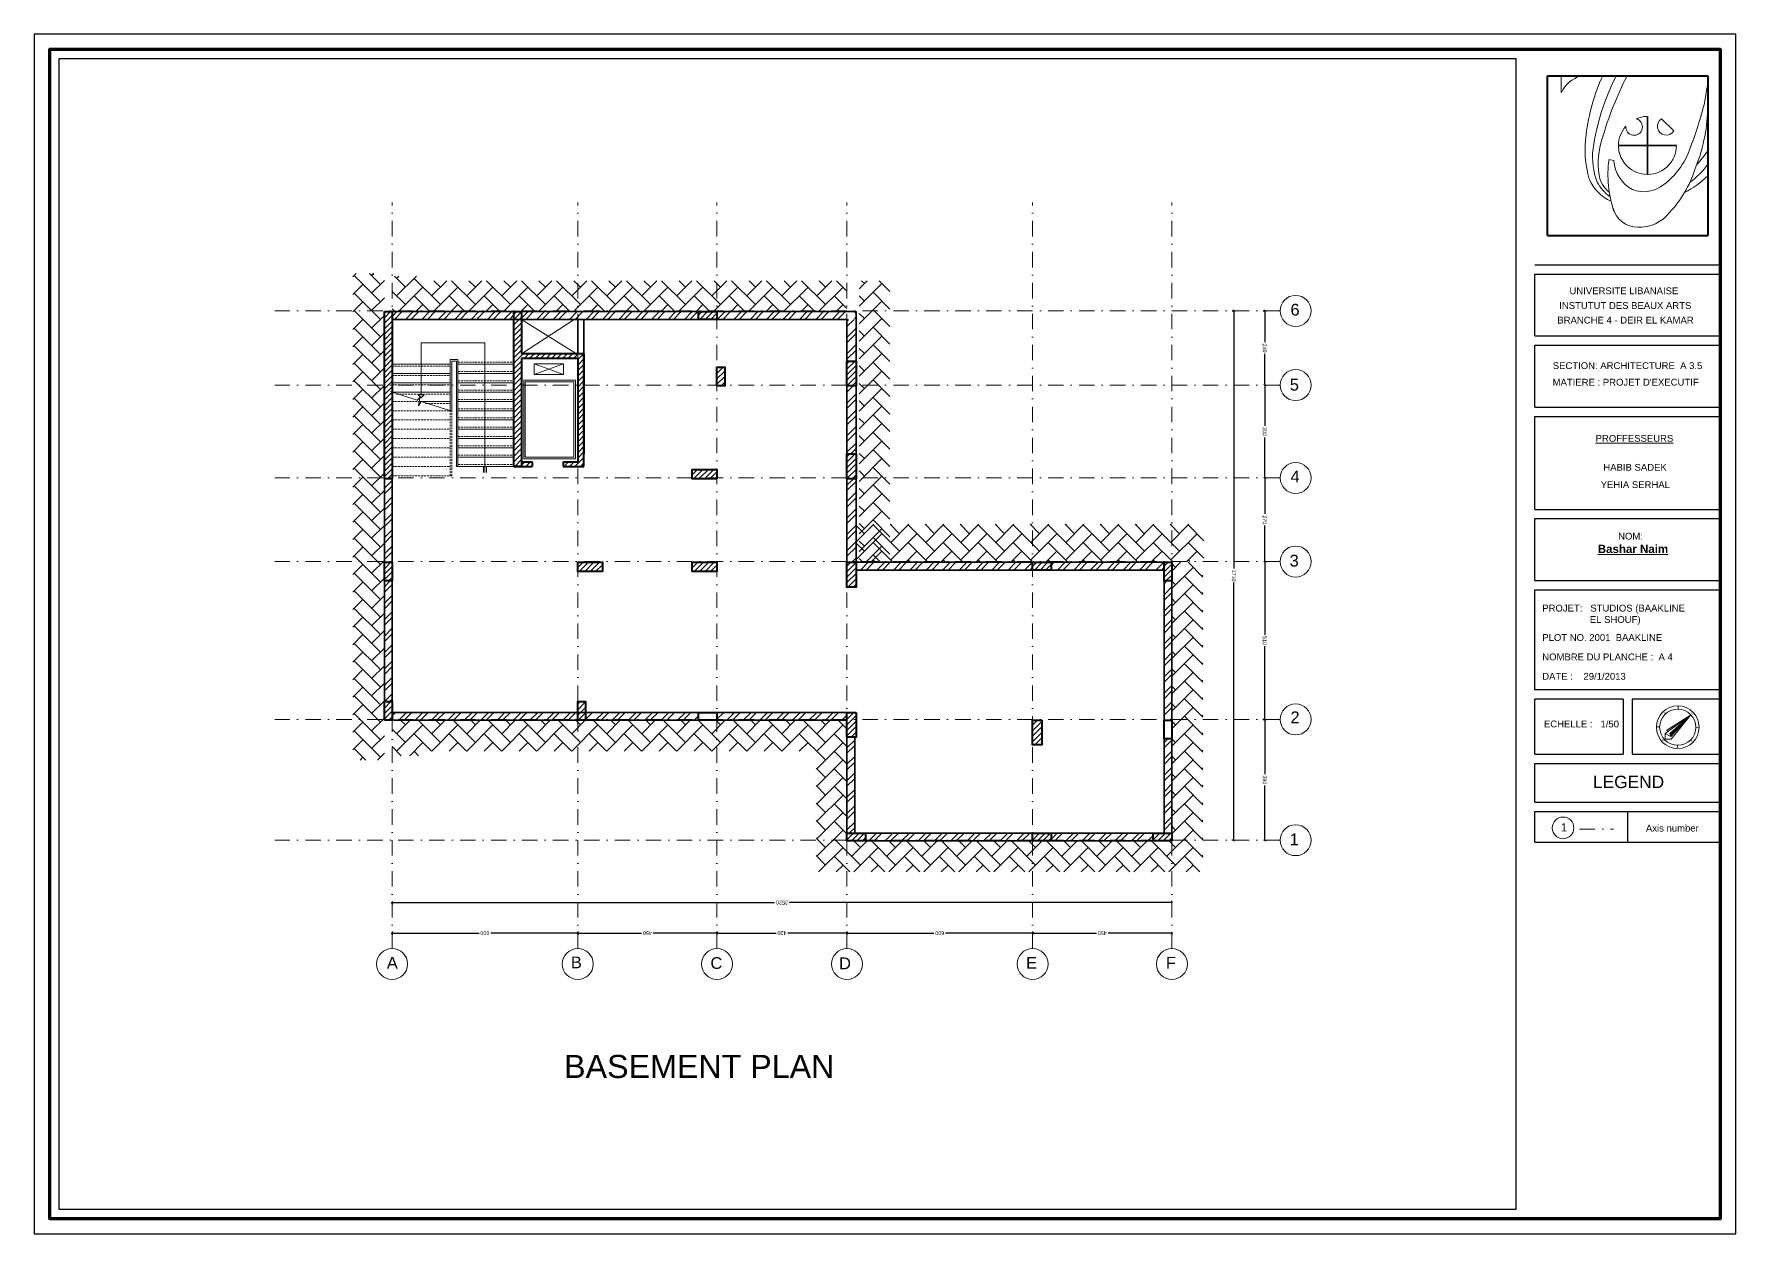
# Model space of a CAD drawing. Header units: inches. Extents: x -580639 to 179052, y 0 to 152898.
# Drawn here: x -415638 to -360638, y 113030 to 151788 of the extents above; entities that cross this region are included whole.
import ezdxf
from ezdxf.enums import TextEntityAlignment as Align

# ---------------------------------------------------------------- set-up
doc = ezdxf.new("R2010")
doc.units = ezdxf.units.IN
doc.header["$LTSCALE"] = 500
doc.header["$MEASUREMENT"] = 0
for name, pattern in [('ACAD_ISO02W100', [15, 12, -3]), ('DASHDOTX2', [2, 1, -0.5, 0, -0.5]), ('HIDDEN2', [0.1875, 0.125, -0.0625])]:
    doc.linetypes.add(name, pattern=pattern)
for name, color, linetype, lineweight in [('A-0.2', 61, 'Continuous', 20), ('A-0.25', 42, 'Continuous', 25), ('A-ANNO-TEXS', 211, 'Continuous', 18), ('A-balc', 31, 'Continuous', 18), ('A-elev', 51, 'Continuous', 13), ('A-FLOR-HDRL', 71, 'Continuous', 20), ('A-flor-sthn', 251, 'HIDDEN2', 9), ('A-flor-strs', 111, 'Continuous', 20), ('A-FLOR-STRS-LDER', 10, 'Continuous', 13), ('A-wall', 52, 'Continuous', 35), ('col', 4, 'Continuous', 40), ('DIM', 8, 'Continuous', 18), ('ground floor', 8, 'Continuous', 20), ('WALL', 7, 'Continuous', 40), ('WIN', 3, 'Continuous', 18)]:
    doc.layers.add(name, color=color, linetype=linetype, lineweight=lineweight)
doc.styles.add('100', font='arial.ttf', dxfattribs={"height": 200})
doc.styles.add('50', font='arial.ttf', dxfattribs={"height": 125})
doc.styles.get("Standard").update_dxf_attribs({"font": 'arial.ttf'})
doc.dimstyles.new('DIM', dxfattribs={"dimscale": 50, "dimtxt": 125, "dimasz": 1, "dimexe": 1.2, "dimexo": 1, "dimgap": 1, "dimtad": 0, "dimtoh": 1, "dimdec": 0, "dimlfac": 0.1, "dimrnd": 1, "dimdsep": 46, "dimtxsty": '50', "dimblk": 'OBLIQUE', "dimcen": 0.09, "dimclrt": 8, "dimadec": 0, "dimazin": 0, "dimtfac": 1, "dimtdec": 0, "dimtix": 1, "dimtofl": 0, "dimtmove": 2, "dimatfit": 2, "dimfxl": 1, "dimfxlon": 1, "dimtzin": 0, "dimarcsym": 0})
pattern_1 = [(45, (-430940.24, -2058883.36), (-88.388348, 88.388348), [])]

msp = doc.modelspace()

# ---------------------------------------------------------------- texts
at = {"layer": 'A-ANNO-TEXS', "style": '50'}
msp.add_text('Axis number', height=220, dxfattribs=at).set_placement((-363548.141, 126028.121))
at = {"layer": 'A-ANNO-TEXS', "attachment_point": 1, "style": '50'}
for s, width, insert, char_height in [('UNIVERSITE LIBANAISE', 4948.28299, (-366018.439, 143604.642), 220), ('INSTUTUT DES BEAUX ARTS', 4948.28299, (-366348.987, 143130.151), 220), ('BRANCHE 4 - DEIR EL KAMAR', 4948.28299, (-366409.864, 142656.96), 220), ('SECTION: ARCHITECTURE  A 3.5\\P ', 5318.43165, (-366557.741, 141187.41), 220), ("MATIERE : PROJET D'EXECUTIF ", 5318.43165, (-366563.09, 140653.14), 220), ('{\\LPROFFESSEURS }', 5318.43165, (-365173.371, 138839.051), 220), ('HABIB SADEK ', 5318.43165, (-364923.343, 137903.24), 220), ('YEHIA SERHAL', 5318.43165, (-365009.277, 137343.375), 220), ('{\\fArial|b1|i0|c0|p34;\\LBashar Naim}', 5318.43165, (-365103.127, 135291.6), 266.2), ('NOM: ', 5318.43165, (-364446.409, 135679.431), 220), ('PROJET:   STUDIOS (BAAKLINE \\P                  EL SHOUF)', 6503.49491, (-366897.659, 133354.853), 220), ('PLOT NO. 2001  BAAKLINE', 6503.49491, (-366897.659, 132406.194), 220), ('NOMBRE DU PLANCHE :  A 4', 6503.49491, (-366897.659, 131779.624), 220), ('DATE :    29/1/2013', 6503.49491, (-366897.659, 131152.754), 220), ('ECHELLE :   1/50', 6503.49491, (-366843.171, 129613.455), 220), ('LEGEND', 2660.77035, (-365256.285, 127831.658), 400), ('BASEMENT PLAN', 14123.79825, (-398509.154, 118813.847), 745.36)]:
    msp.add_mtext_dynamic_manual_height_columns(s, width=width, gutter_width=1000, heights=[0], dxfattribs=dict(at, insert=insert, char_height=char_height))
at = {"layer": 'ground floor', "style": '100'}
for s, heights, insert, char_height, attachment_point in [('6', [0], (-374739.848, 143075.519), 380, 3), ('5', [0], (-374761.322, 140651.774), 380, 3), ('4', [0], (-374739.707, 137686.212), 380, 3), ('3', [0], (-374766.554, 134969.038), 380, 3), ('2', [0], (-374738.46, 129907.935), 380, 3), ('1', [0], (-374767.131, 125965.826), 380, 3), ('1', [0], (-366296.858, 126297.546), 266, 1), ('A', [0], (-403883.393, 121979.855), 380, 3), ('B', [0], (-397936.072, 121991.826), 380, 3), ('C', [200], (-393396.763, 121971.334), 380, 3), ('D', [0], (-389238.409, 121960.834), 380, 3), ('E', [0], (-383224.91, 121978.879), 380, 3), ('F', [0], (-378738.806, 121980.893), 380, 3)]:
    msp.add_mtext_dynamic_manual_height_columns(s, width=215.80113, gutter_width=1000, heights=heights, dxfattribs=dict(at, insert=insert, char_height=char_height, attachment_point=attachment_point))

# ---------------------------------------------------------------- blocks, each defined once
blk = doc.blocks.new('_Oblique')
at = {"color": 0, "linetype": 'ByBlock', "lineweight": -2}
blk.add_line((-0.5, -0.5), (0.5, 0.5), dxfattribs=at)
blk = doc.blocks.new('*D1477')
at = {"layer": 'Defpoints', "color": 0, "transparency": 16777216}
for p in [(-383368, 123102), (-383368, 122749), (-378868, 122749)]:
    blk.add_point(p, dxfattribs=at)
at = {"layer": 'ground floor', "color": 0, "lineweight": -2, "transparency": 16777216}
for p, q in [((-383368, 122799), (-383368, 122689)), ((-383368, 122749), (-381308, 122749)), ((-378868, 122749), (-380927, 122749)), ((-378868, 122749), (-378868, 122689))]:
    blk.add_line(p, q, dxfattribs=at)
at = {"layer": 'ground floor', "color": 0, "lineweight": -2, "transparency": 16777216, "xscale": 50, "yscale": 50, "zscale": 50, "rotation": 180}
blk.add_blockref('_Oblique', (-383368, 122749), dxfattribs=at)
at = {"layer": 'ground floor', "color": 0, "lineweight": -2, "transparency": 16777216, "xscale": 50, "yscale": 50, "zscale": 50}
blk.add_blockref('_Oblique', (-378868, 122749), dxfattribs=at)
at = {"layer": 'ground floor', "color": 8, "transparency": 16777216, "insert": (-381118, 122749), "char_height": 125, "attachment_point": 5, "rotation": 180, "style": '50'}
blk.add_mtext('450', dxfattribs=at)
blk = doc.blocks.new('*D1478')
at = {"layer": 'Defpoints', "color": 0, "transparency": 16777216}
for p in [(-389368, 123102), (-389368, 122749), (-383368, 122749)]:
    blk.add_point(p, dxfattribs=at)
at = {"layer": 'ground floor', "color": 0, "lineweight": -2, "transparency": 16777216}
for p, q in [((-389368, 122799), (-389368, 122689)), ((-389368, 122749), (-386556, 122749)), ((-383368, 122749), (-386179, 122749)), ((-383368, 122749), (-383368, 122689))]:
    blk.add_line(p, q, dxfattribs=at)
at = {"layer": 'ground floor', "color": 0, "lineweight": -2, "transparency": 16777216, "xscale": 50, "yscale": 50, "zscale": 50, "rotation": 180}
blk.add_blockref('_Oblique', (-389368, 122749), dxfattribs=at)
at = {"layer": 'ground floor', "color": 0, "lineweight": -2, "transparency": 16777216, "xscale": 50, "yscale": 50, "zscale": 50}
blk.add_blockref('_Oblique', (-383368, 122749), dxfattribs=at)
at = {"layer": 'ground floor', "color": 8, "transparency": 16777216, "insert": (-386368, 122749), "char_height": 125, "attachment_point": 5, "rotation": 180, "style": '50'}
blk.add_mtext('600', dxfattribs=at)
blk = doc.blocks.new('*D1479')
at = {"layer": 'Defpoints', "color": 0, "transparency": 16777216}
for p in [(-393568, 123078), (-393568, 122749), (-389368, 122749)]:
    blk.add_point(p, dxfattribs=at)
at = {"layer": 'ground floor', "color": 0, "lineweight": -2, "transparency": 16777216}
for p, q in [((-393568, 122799), (-393568, 122689)), ((-393568, 122749), (-391658, 122749)), ((-389368, 122749), (-391277, 122749)), ((-389368, 122749), (-389368, 122689))]:
    blk.add_line(p, q, dxfattribs=at)
at = {"layer": 'ground floor', "color": 0, "lineweight": -2, "transparency": 16777216, "xscale": 50, "yscale": 50, "zscale": 50, "rotation": 180}
blk.add_blockref('_Oblique', (-393568, 122749), dxfattribs=at)
at = {"layer": 'ground floor', "color": 0, "lineweight": -2, "transparency": 16777216, "xscale": 50, "yscale": 50, "zscale": 50}
blk.add_blockref('_Oblique', (-389368, 122749), dxfattribs=at)
at = {"layer": 'ground floor', "color": 8, "transparency": 16777216, "insert": (-391468, 122749), "char_height": 125, "attachment_point": 5, "rotation": 180, "style": '50'}
blk.add_mtext('420', dxfattribs=at)
blk = doc.blocks.new('*D1480')
at = {"layer": 'Defpoints', "color": 0, "transparency": 16777216}
for p in [(-398068, 123059), (-398068, 122749), (-393568, 122749)]:
    blk.add_point(p, dxfattribs=at)
at = {"layer": 'ground floor', "color": 0, "lineweight": -2, "transparency": 16777216}
for p, q in [((-398068, 122799), (-398068, 122689)), ((-398068, 122749), (-396008, 122749)), ((-393568, 122749), (-395627, 122749)), ((-393568, 122749), (-393568, 122689))]:
    blk.add_line(p, q, dxfattribs=at)
at = {"layer": 'ground floor', "color": 0, "lineweight": -2, "transparency": 16777216, "xscale": 50, "yscale": 50, "zscale": 50, "rotation": 180}
blk.add_blockref('_Oblique', (-398068, 122749), dxfattribs=at)
at = {"layer": 'ground floor', "color": 0, "lineweight": -2, "transparency": 16777216, "xscale": 50, "yscale": 50, "zscale": 50}
blk.add_blockref('_Oblique', (-393568, 122749), dxfattribs=at)
at = {"layer": 'ground floor', "color": 8, "transparency": 16777216, "insert": (-395818, 122749), "char_height": 125, "attachment_point": 5, "rotation": 180, "style": '50'}
blk.add_mtext('450', dxfattribs=at)
blk = doc.blocks.new('*D1481')
at = {"layer": 'Defpoints', "color": 0, "transparency": 16777216}
for p in [(-404068, 123036), (-404068, 122749), (-398068, 122749)]:
    blk.add_point(p, dxfattribs=at)
at = {"layer": 'ground floor', "color": 0, "lineweight": -2, "transparency": 16777216}
for p, q in [((-404068, 122799), (-404068, 122689)), ((-404068, 122749), (-401256, 122749)), ((-398068, 122749), (-400879, 122749)), ((-398068, 122749), (-398068, 122689))]:
    blk.add_line(p, q, dxfattribs=at)
at = {"layer": 'ground floor', "color": 0, "lineweight": -2, "transparency": 16777216, "xscale": 50, "yscale": 50, "zscale": 50, "rotation": 180}
blk.add_blockref('_Oblique', (-404068, 122749), dxfattribs=at)
at = {"layer": 'ground floor', "color": 0, "lineweight": -2, "transparency": 16777216, "xscale": 50, "yscale": 50, "zscale": 50}
blk.add_blockref('_Oblique', (-398068, 122749), dxfattribs=at)
at = {"layer": 'ground floor', "color": 8, "transparency": 16777216, "insert": (-401068, 122749), "char_height": 125, "attachment_point": 5, "rotation": 180, "style": '50'}
blk.add_mtext('600', dxfattribs=at)
blk = doc.blocks.new('*D1482')
at = {"layer": 'Defpoints', "color": 0, "transparency": 16777216}
for p in [(-404068, 123735), (-404068, 123735), (-378868, 123735)]:
    blk.add_point(p, dxfattribs=at)
at = {"layer": 'ground floor', "color": 0, "lineweight": -2, "transparency": 16777216}
for p, q in [((-378868, 123735), (-378868, 123795)), ((-404068, 123735), (-404068, 123675)), ((-404068, 123735), (-391705, 123735)), ((-378868, 123735), (-391230, 123735))]:
    blk.add_line(p, q, dxfattribs=at)
at = {"layer": 'ground floor', "color": 0, "lineweight": -2, "transparency": 16777216, "xscale": 50, "yscale": 50, "zscale": 50, "rotation": 180}
blk.add_blockref('_Oblique', (-404068, 123735), dxfattribs=at)
at = {"layer": 'ground floor', "color": 0, "lineweight": -2, "transparency": 16777216, "xscale": 50, "yscale": 50, "zscale": 50}
blk.add_blockref('_Oblique', (-378868, 123735), dxfattribs=at)
at = {"layer": 'ground floor', "color": 8, "transparency": 16777216, "insert": (-391468, 123735), "char_height": 125, "attachment_point": 5, "rotation": 180, "style": '50'}
blk.add_mtext('2520', dxfattribs=at)
blk = doc.blocks.new('*D1486')
at = {"layer": 'Defpoints', "color": 0, "transparency": 16777216}
for p in [(-376818, 129649), (-375868, 129649), (-375868, 125749)]:
    blk.add_point(p, dxfattribs=at)
at = {"layer": 'ground floor', "color": 0, "lineweight": -2, "transparency": 16777216}
for p, q in [((-375918, 129649), (-375808, 129649)), ((-375868, 129649), (-375868, 127887)), ((-375868, 125749), (-375868, 127512)), ((-375868, 125749), (-375808, 125749))]:
    blk.add_line(p, q, dxfattribs=at)
at = {"layer": 'ground floor', "color": 0, "lineweight": -2, "transparency": 16777216, "xscale": 50, "yscale": 50, "zscale": 50}
for p, rotation in [((-375868, 129649), 90), ((-375868, 125749), 270)]:
    blk.add_blockref('_Oblique', p, dxfattribs=dict(at, rotation=rotation))
at = {"layer": 'ground floor', "color": 8, "transparency": 16777216, "insert": (-375868, 127699), "char_height": 125, "attachment_point": 5, "rotation": 270, "style": '50'}
blk.add_mtext('390', dxfattribs=at)
blk = doc.blocks.new('*D1483')
at = {"layer": 'Defpoints', "color": 0, "transparency": 16777216}
for p in [(-375868, 134749), (-375868, 134749), (-375868, 129649)]:
    blk.add_point(p, dxfattribs=at)
at = {"layer": 'ground floor', "color": 0, "lineweight": -2, "transparency": 16777216}
for p, q in [((-375868, 134749), (-375808, 134749)), ((-375868, 134749), (-375868, 132387)), ((-375868, 129649), (-375868, 132012)), ((-375868, 129649), (-375928, 129649))]:
    blk.add_line(p, q, dxfattribs=at)
at = {"layer": 'ground floor', "color": 0, "lineweight": -2, "transparency": 16777216, "xscale": 50, "yscale": 50, "zscale": 50}
for p, rotation in [((-375868, 134749), 90), ((-375868, 129649), 270)]:
    blk.add_blockref('_Oblique', p, dxfattribs=dict(at, rotation=rotation))
at = {"layer": 'ground floor', "color": 8, "transparency": 16777216, "insert": (-375868, 132199), "char_height": 125, "attachment_point": 5, "rotation": 270, "style": '50'}
blk.add_mtext('510', dxfattribs=at)
blk = doc.blocks.new('*D1484')
at = {"layer": 'Defpoints', "color": 0, "transparency": 16777216}
for p in [(-375868, 137449), (-375868, 137449), (-375868, 134749)]:
    blk.add_point(p, dxfattribs=at)
at = {"layer": 'ground floor', "color": 0, "lineweight": -2, "transparency": 16777216}
for p, q in [((-375868, 137449), (-375808, 137449)), ((-375868, 137449), (-375868, 136288)), ((-375868, 134749), (-375868, 135910)), ((-375868, 134749), (-375808, 134749))]:
    blk.add_line(p, q, dxfattribs=at)
at = {"layer": 'ground floor', "color": 0, "lineweight": -2, "transparency": 16777216, "xscale": 50, "yscale": 50, "zscale": 50}
for p, rotation in [((-375868, 137449), 90), ((-375868, 134749), 270)]:
    blk.add_blockref('_Oblique', p, dxfattribs=dict(at, rotation=rotation))
at = {"layer": 'ground floor', "color": 8, "transparency": 16777216, "insert": (-375868, 136099), "char_height": 125, "attachment_point": 5, "rotation": 270, "style": '50'}
blk.add_mtext('270', dxfattribs=at)
blk = doc.blocks.new('*D1485')
at = {"layer": 'Defpoints', "color": 0, "transparency": 16777216}
for p in [(-375868, 140449), (-375868, 140449), (-375868, 137449)]:
    blk.add_point(p, dxfattribs=at)
at = {"layer": 'ground floor', "color": 0, "lineweight": -2, "transparency": 16777216}
for p, q in [((-375868, 140449), (-375808, 140449)), ((-375868, 140449), (-375868, 139137)), ((-375868, 137449), (-375868, 138762)), ((-375868, 137449), (-375808, 137449))]:
    blk.add_line(p, q, dxfattribs=at)
at = {"layer": 'ground floor', "color": 0, "lineweight": -2, "transparency": 16777216, "xscale": 50, "yscale": 50, "zscale": 50}
for p, rotation in [((-375868, 140449), 90), ((-375868, 137449), 270)]:
    blk.add_blockref('_Oblique', p, dxfattribs=dict(at, rotation=rotation))
at = {"layer": 'ground floor', "color": 8, "transparency": 16777216, "insert": (-375868, 138949), "char_height": 125, "attachment_point": 5, "rotation": 270, "style": '50'}
blk.add_mtext('300', dxfattribs=at)
blk = doc.blocks.new('*D1487')
at = {"layer": 'Defpoints', "color": 0, "transparency": 16777216}
for p in [(-376811, 142847), (-375868, 142847), (-375868, 140449)]:
    blk.add_point(p, dxfattribs=at)
at = {"layer": 'ground floor', "color": 0, "lineweight": -2, "transparency": 16777216}
for p, q in [((-375918, 142847), (-375808, 142847)), ((-375868, 142847), (-375868, 141837)), ((-375868, 140449), (-375868, 141459)), ((-375868, 140449), (-375808, 140449))]:
    blk.add_line(p, q, dxfattribs=at)
at = {"layer": 'ground floor', "color": 0, "lineweight": -2, "transparency": 16777216, "xscale": 50, "yscale": 50, "zscale": 50}
for p, rotation in [((-375868, 142847), 90), ((-375868, 140449), 270)]:
    blk.add_blockref('_Oblique', p, dxfattribs=dict(at, rotation=rotation))
at = {"layer": 'ground floor', "color": 8, "transparency": 16777216, "insert": (-375868, 141648), "char_height": 125, "attachment_point": 5, "rotation": 270, "style": '50'}
blk.add_mtext('240', dxfattribs=at)
blk = doc.blocks.new('*D1488')
at = {"layer": 'Defpoints', "color": 0, "transparency": 16777216}
for p in [(-377374, 142847), (-376868, 142847), (-376868, 125749)]:
    blk.add_point(p, dxfattribs=at)
at = {"layer": 'ground floor', "color": 0, "lineweight": -2, "transparency": 16777216}
for p, q in [((-376918, 142847), (-376808, 142847)), ((-376868, 142847), (-376868, 134529)), ((-376868, 125749), (-376868, 134068)), ((-376868, 125749), (-376928, 125749))]:
    blk.add_line(p, q, dxfattribs=at)
at = {"layer": 'ground floor', "color": 0, "lineweight": -2, "transparency": 16777216, "xscale": 50, "yscale": 50, "zscale": 50}
for p, rotation in [((-376868, 142847), 90), ((-376868, 125749), 270)]:
    blk.add_blockref('_Oblique', p, dxfattribs=dict(at, rotation=rotation))
at = {"layer": 'ground floor', "color": 8, "transparency": 16777216, "insert": (-376868, 134298), "char_height": 125, "attachment_point": 5, "rotation": 270, "style": '50'}
blk.add_mtext('1710', dxfattribs=at)
blk = doc.blocks.new('4')
at = {"layer": 'A-0.2', "color": 253}
for p, q in [((0, 7158), (612, 7158)), ((612, 7158), (612, 6408))]:
    blk.add_line(p, q, dxfattribs=at)
at = {"layer": 'A-0.2'}
for p, q in [((4464, 4046), (4464, 5334)), ((4491, 4046), (4491, 5334)), ((5661, 4688), (5114, 5233)), ((5387, 4961), (5661, 4688)), ((4464, 4046), (3176, 4046)), ((4464, 4019), (3176, 4019)), ((4464, 2731), (4464, 4019)), ((5779, 4046), (4491, 4046)), ((5779, 4019), (4491, 4019)), ((4491, 2731), (4491, 4019)), ((2753, 3402), (2970, 3354))]:
    blk.add_line(p, q, dxfattribs=at)
at = {"layer": 'A-0.2', "color": 253}
blk.add_arc((1928, 5765), 1462, 107.64781, 153.96165, dxfattribs=at)
at = {"layer": 'A-0.2'}
for centre, radius, start, end in [((10717, 3409), 9059, 155.55033, 172.92406), ((12494, 2369), 10566, 153.0442, 171.7936), ((18093, -216), 16295, 153.09334, 163.75774), ((-19263, 10603), 26713, 349.95399, 351.96969), ((-10257, 10332), 17845, 338.64073, 345.76469), ((-676, 5940), 7870, 337.73271, 357.72099), ((4478, 4033), 1301, 138.38861, 179.40661), ((3880, 4867), 376, 175.50124, 75.71182), ((4478, 4033), 1301, 90.59339, 112.82445), ((5322, 4895), 397, 121.63123, 328.54112), ((6429, 3847), 4751, 171.79462, 196.2417), ((5120, 3503), 3106, 173.07815, 201.04099), ((5992, 3211), 3720, 162.30173, 187.61114), ((4478, 4033), 1301, 180.59339, 207.56933), ((4478, 4033), 1301, 187.50396, 216.31067), ((3279, 4920), 3270, 306.37555, 340.58391), ((4478, 4033), 1301, 337.29236, 359.40661), ((7684, 2710), 4979, 172.00351, 199.00541), ((4557, 3453), 1590, 183.56918, 241.76008), ((4478, 4033), 1301, 214.70346, 226.49059), ((4478, 4033), 1301, 226.49059, 269.40661), ((4478, 4033), 1301, 270.59339, 318.05723), ((4478, 4033), 1301, 318.05723, 325.65676), ((4478, 4033), 1301, 325.65676, 337.29236), ((4080, 5482), 3864, 306.58145, 323.55215), ((-4402, 12360), 14410, 320.31393, 323.55003), ((3569, 3233), 1845, 202.79142, 246.93196), ((3907, 3300), 1917, 208.42814, 234.80849), ((3498, 2902), 1207, 188.73708, 232.56395), ((1776, 4501), 5072, 316.72692, 342.28934), ((4368, 5496), 3987, 296.48799, 315.0148), ((4313, 3366), 1408, 248.83977, 309.98353), ((4044, 1512), 1149, 194.74643, 269.93049), ((4101, 2106), 1744, 268.07353, 321.63612)]:
    blk.add_arc(centre, radius, start, end, dxfattribs=at)
at = {"layer": 'WALL'}
for p, q in [((0, 7158), (7188, 7158)), ((0, 0), (0, 7158)), ((7188, 7158), (7188, 0)), ((0, 0), (7188, 0))]:
    blk.add_line(p, q, dxfattribs=at)
blk = doc.blocks.new('NORTH')
at = {"layer": 'WIN', "color": 1}
for p, q in [((494, 631), (0, 0)), ((0, 0), (661, -479)), ((494, 631), (4781, 459)), ((851, -154), (494, 631)), ((661, -479), (4781, 459)), ((851, -154), (4781, 459)), ((851, -154), (1006, 218)), ((887, 607), (973, 851)), ((973, 851), (4781, 459)), ((1006, 218), (4781, 459))]:
    blk.add_line(p, q, dxfattribs=at)
blk = doc.blocks.new('NORTHE')
at = {"color": 3}
for p, q in [((-1759, 1759), (-2077, 2077)), ((1759, 1759), (2077, 2077)), ((-1759, -1759), (-2077, -2077)), ((1759, -1759), (2077, -2077))]:
    blk.add_line(p, q, dxfattribs=at)
for radius in [2937, 2487]:
    blk.add_circle((0, 0), radius, dxfattribs=at)
for points in [[(-754, -1351), (-527, -1456), (0, 2402)], [(-121, -1378), (235, -1568), (0, 2402)]]:
    blk.add_solid(points, dxfattribs=at)
at = {"color": 3, "rotation": 84.51780902573543}
blk.add_blockref('NORTH', (0, -2400), dxfattribs=at)
at = {"color": 3}
for s, width, p, p2 in [('N', 1.784178, (-180, 2610), (180, 2610)), ('W', 1.365132, (-2894, 0), (-2534, 0)), ('E', 1.931772, (2517, 0), (2877, 0)), ('S', 1.931772, (-325, -2784), (35, -2784))]:
    blk.add_text(s, height=200, dxfattribs=dict(at, width=width)).set_placement(p, p2, align=Align.FIT)
blk = doc.blocks.new('NOR')
at = {"layer": 'WIN', "color": 3, "xscale": 0.000462, "yscale": 0.000462, "zscale": 0.000462, "rotation": 276.1356553146427}
blk.add_blockref('NORTHE', (-1.1, -0.12), dxfattribs=at)

# ---------------------------------------------------------------- dimensions: what is measured, and where the dimension line sits
at = {"layer": 'ground floor'}
for base, p1, p2, angle, picture, middle in [((-376867.565, 142847.432), (-376867.565, 125749.432), (-377374.23, 142847.432), 90, '*D1488', (-376867.565, 134298.432)), ((-375867.565, 142847.432), (-375867.565, 140449.432), (-376810.664, 142847.432), 90, '*D1487', (-375867.565, 141648.432)), ((-375867.565, 140449.432), (-375867.565, 137449.432), (-375867.565, 140449.432), 90, '*D1485', (-375867.565, 138949.432)), ((-375867.565, 137449.432), (-375867.565, 134749.432), (-375867.565, 137449.432), 90, '*D1484', (-375867.565, 136099.432)), ((-375867.565, 134749.432), (-375867.565, 129649.432), (-375867.565, 134749.432), 90, '*D1483', (-375867.565, 132199.432)), ((-375867.565, 129649.432), (-375867.565, 125749.432), (-376818.21, 129649.432), 90, '*D1486', (-375867.565, 127699.432)), ((-404067.565, 123735.048), (-378867.565, 123735.048), (-404067.565, 123735.048), 180, '*D1482', (-391467.565, 123735.048)), ((-404067.565, 122749.432), (-398067.565, 122749.432), (-404067.565, 123035.785), 180, '*D1481', (-401067.565, 122749.432)), ((-398067.565, 122749.432), (-393567.565, 122749.432), (-398067.565, 123058.849), 180, '*D1480', (-395817.565, 122749.432)), ((-393567.565, 122749.432), (-389367.565, 122749.432), (-393567.565, 123077.74), 180, '*D1479', (-391467.565, 122749.432)), ((-389367.565, 122749.432), (-383367.565, 122749.432), (-389367.565, 123101.931), 180, '*D1478', (-386367.565, 122749.432)), ((-383367.565, 122749.432), (-378867.565, 122749.432), (-383367.565, 123101.931), 180, '*D1477', (-381117.565, 122749.432))]:
    dim = msp.add_linear_dim(base=base, p1=p1, p2=p2, angle=angle, dimstyle='DIM', dxfattribs=at)
    dim.commit()
    dim.dimension.update_dxf_attribs({"geometry": picture, "text_midpoint": middle})

# ---------------------------------------------------------------- hatches: boundary and pattern name
at = {"layer": 'A-wall'}
h = msp.add_hatch(dxfattribs=at)
h.set_pattern_fill('AR-HBONE', color=8, scale=100)
h.set_pattern_definition([(45, (-334584.28, 103821.65), (4e-14, 565.6854), [1200, -400]), (135, (-334301.43, 104104.5), (4e-14, 565.6854), [1200, -400])])
h.paths.add_polyline_path([(-404317.565, 144055.009), (-405336.748, 144055.009), (-405336.748, 128338.691), (-404317.565, 128338.691)])
h = msp.add_hatch(dxfattribs=at)
h.set_pattern_fill('AR-HBONE', color=8, scale=100)
h.set_pattern_definition([(45, (-358665.5, -2058883.36), (4e-14, 565.685425), [1200, -400]), (135, (-358382.64, -2058600.5), (4e-14, 565.685425), [1200, -400])])
h.paths.add_polyline_path([(-403067.565, 143968.498), (-404067.565, 143968.498), (-404067.565, 142822.432), (-389367.565, 142822.432), (-389367.565, 143822.432), (-403067.565, 143822.432)])
h.paths.add_polyline_path([(-377867.565, 134724.432), (-378867.565, 134724.432), (-378867.565, 125724.432), (-389367.565, 125724.432), (-389367.565, 129624.432), (-404067.565, 129624.432), (-404067.565, 128478.366), (-403067.565, 128478.366), (-403067.565, 128624.432), (-390367.565, 128624.432), (-390367.565, 124724.432), (-377867.565, 124724.432)])
h = msp.add_hatch(dxfattribs=at)
h.set_pattern_fill('AR-HBONE', color=8, scale=100)
h.set_pattern_definition([(45, (-341568.77, 90838.23), (4e-14, 565.6854), [1200, -400]), (135, (-341285.93, 91121.07), (4e-14, 565.6854), [1200, -400])])
h.paths.add_polyline_path([(-387979.501, 143820.11), (-388970.089, 143820.11), (-388970.089, 134749.432), (-387979.501, 134749.432)])
h = msp.add_hatch(dxfattribs=at)
h.set_pattern_fill('ANSI31', color=8, scale=1000)
h.set_pattern_definition(pattern_1)
h.paths.add_polyline_path([(-394367.565, 134724.432), (-393567.565, 134724.432), (-393567.565, 134424.432), (-394367.565, 134424.432)])
h.paths.add_polyline_path([(-398067.565, 134724.432), (-397267.565, 134724.432), (-397267.565, 134424.432), (-398067.565, 134424.432)])
h.paths.add_polyline_path([(-400130.487, 140424.432), (-399880.487, 140424.432), (-399880.487, 137822.432), (-400130.487, 137822.432)])
h.paths.add_polyline_path([(-404317.565, 140424.432), (-404067.565, 140424.432), (-404067.565, 137424.432), (-404317.565, 137424.432)])
h.paths.add_polyline_path([(-404317.565, 142822.432), (-404067.565, 142822.432), (-404067.565, 140424.432), (-404317.565, 140424.432)])
h = msp.add_hatch(dxfattribs=at)
h.set_pattern_fill('ANSI32', color=8, scale=1000)
h.set_pattern_definition([(45, (-389261.28, 142096.13), (-265.165, 265.165), []), (45, (-389084.5, 142096.13), (-265.165, 265.165), [])])
h.paths.add_polyline_path([(-389067.565, 142822.432), (-389367.565, 142822.432), (-389367.565, 141224.432), (-389067.565, 141224.432)])
h.paths.add_polyline_path([(-389067.565, 140424.432), (-389367.565, 140424.432), (-389367.565, 138224.432), (-389067.565, 138224.432)])
h.paths.add_polyline_path([(-389067.565, 137424.432), (-389367.565, 137424.432), (-389367.565, 134749.432), (-389067.565, 134749.432)])
h.paths.add_polyline_path([(-383367.565, 134724.432), (-389067.565, 134724.432), (-389067.565, 134474.432), (-383367.565, 134474.432)])
h.paths.add_polyline_path([(-379117.565, 134724.432), (-382767.565, 134724.432), (-382767.565, 134474.432), (-379117.565, 134474.432)])
h.paths.add_polyline_path([(-404067.565, 134124.432), (-404317.565, 134124.432), (-404317.565, 130224.432), (-404067.565, 130224.432)])
h.paths.add_polyline_path([(-404067.565, 137424.432), (-404317.565, 137424.432), (-404317.565, 134749.432), (-404067.565, 134749.432)])
h.paths.add_polyline_path([(-378867.565, 129624.432), (-379117.565, 129624.432), (-379117.565, 134124.432), (-378867.565, 134124.432)])
h.paths.add_polyline_path([(-378867.565, 125974.432), (-379117.565, 125974.432), (-379117.565, 129024.432), (-378867.565, 129024.432)])
h.paths.add_polyline_path([(-379467.565, 125974.432), (-379467.565, 125724.432), (-382767.565, 125724.432), (-382767.565, 125974.432)])
h.paths.add_polyline_path([(-383367.565, 125974.432), (-383367.565, 125724.432), (-388767.565, 125724.432), (-388767.565, 125974.432)])
h.paths.add_polyline_path([(-389367.565, 129074.432), (-389117.565, 129074.432), (-389117.565, 125974.432), (-389367.565, 125974.432)])
h.paths.add_polyline_path([(-389367.565, 129874.432), (-389367.565, 129624.432), (-393567.565, 129624.432), (-393567.565, 129874.432)])
h.paths.add_polyline_path([(-404067.565, 129624.432), (-404067.565, 129874.432), (-398067.565, 129874.432), (-398067.565, 129624.432)])
h.paths.add_polyline_path([(-397817.565, 129624.432), (-397817.565, 129874.432), (-394167.565, 129874.432), (-394167.565, 129624.432)])
h.paths.add_polyline_path([(-400130.487, 142822.432), (-400130.487, 142572.432), (-404067.565, 142572.432), (-404067.565, 142822.432)])
h.paths.add_polyline_path([(-399880.487, 142572.432), (-399880.487, 142822.432), (-394167.565, 142822.432), (-394167.565, 142572.432)])
h.paths.add_polyline_path([(-389117.565, 142822.432), (-393567.565, 142822.432), (-393567.565, 142572.432), (-389117.565, 142572.432)])
h = msp.add_hatch(dxfattribs=at)
h.set_pattern_fill('ANSI31', color=8, scale=1000)
h.set_pattern_definition(pattern_1)
h.paths.add_polyline_path([(-398067.565, 140424.432), (-397867.565, 140424.432), (-397867.565, 137822.432), (-398067.565, 137822.432)])
h.paths.add_polyline_path([(-398543.037, 137972.432), (-398067.565, 137972.432), (-398067.565, 137822.432), (-398543.037, 137822.432)])
h.paths.add_polyline_path([(-399880.487, 137972.432), (-399543.037, 137972.432), (-399543.037, 137822.432), (-399880.487, 137822.432)])
h.paths.add_polyline_path([(-398067.565, 141457.19), (-397867.565, 141457.19), (-397867.565, 140424.432), (-398067.565, 140424.432)])
h.paths.add_polyline_path([(-400130.487, 142822.432), (-399880.487, 142822.432), (-399880.487, 141457.19), (-398067.565, 141457.19), (-398067.565, 141307.19), (-399880.487, 141307.19), (-399880.487, 140424.432), (-400130.487, 140424.432)])
h = msp.add_hatch(dxfattribs=at)
h.set_pattern_fill('AR-HBONE', color=8, scale=100)
h.set_pattern_definition([(45, (-341568.77, 77100.45), (4e-14, 565.6854), [1200, -400]), (135, (-341285.93, 77383.3), (4e-14, 565.6854), [1200, -400])])
h.paths.add_polyline_path([(-377829.494, 135952.222), (-389067.565, 135952.222), (-389067.565, 134749.432), (-377829.494, 134749.432)])
h = msp.add_hatch(dxfattribs=at)
h.set_pattern_fill('ANSI31', color=8, scale=1000)
h.set_pattern_definition([(45, (-358665.49, -2058883.36), (-88.388348, 88.388348), [])])
h.paths.add_polyline_path([(-404317.565, 134724.432), (-404067.565, 134724.432), (-404067.565, 134124.432), (-404317.565, 134124.432)])
h = msp.add_hatch(dxfattribs=at)
h.set_pattern_fill('ANSI31', color=8, scale=1000)
h.set_pattern_definition([(45, (-358665.49, -2063383.36), (-88.388348, 88.388348), [])])
h.paths.add_polyline_path([(-404317.565, 130224.432), (-404067.565, 130224.432), (-404067.565, 129624.432), (-404317.565, 129624.432)])
at = {"layer": 'DIM', "transparency": 33554503}
h = msp.add_hatch(dxfattribs=at)
h.set_pattern_fill('ANSI31', color=256, scale=1000)
h.paths.add_polyline_path([(-393567.565, 137724.432), (-394367.565, 137724.432), (-394367.565, 137449.432), (-393567.565, 137449.432)])
h.paths.add_polyline_path([(-393317.565, 141024.432), (-393567.565, 141024.432), (-393567.565, 140449.432), (-393317.565, 140449.432)])
h.paths.add_polyline_path([(-393567.565, 142822.432), (-394167.565, 142822.432), (-394167.565, 142572.432), (-393567.565, 142572.432)])
h.paths.add_polyline_path([(-389067.565, 141224.432), (-389367.565, 141224.432), (-389367.565, 140449.432), (-389067.565, 140449.432)])
h.paths.add_polyline_path([(-389067.565, 138224.432), (-389367.565, 138224.432), (-389367.565, 137449.432), (-389067.565, 137449.432)])
h.paths.add_polyline_path([(-389067.565, 134724.432), (-389367.565, 134724.432), (-389367.565, 133924.432), (-389067.565, 133924.432)])
h.paths.add_polyline_path([(-389067.565, 129649.432), (-389367.565, 129649.432), (-389367.565, 129074.432), (-389067.565, 129074.432)])
h.paths.add_polyline_path([(-389067.565, 129874.432), (-389367.565, 129874.432), (-389367.565, 129649.432), (-389067.565, 129649.432)])
h.paths.add_polyline_path([(-397817.565, 130224.432), (-398067.565, 130224.432), (-398067.565, 129874.432), (-397817.565, 129874.432)])
h.paths.add_polyline_path([(-397817.565, 129874.432), (-398067.565, 129874.432), (-398067.565, 129649.432), (-397817.565, 129649.432)])
h = msp.add_hatch(dxfattribs=at)
h.set_pattern_fill('ANSI31', color=256, scale=1000)
h.paths.add_polyline_path([(-388767.565, 125974.432), (-389117.565, 125974.432), (-389367.565, 125974.432), (-389367.565, 125749.432), (-388767.565, 125749.432)])
h.paths.add_polyline_path([(-382767.565, 134724.432), (-383367.565, 134724.432), (-383367.565, 134474.432), (-382767.565, 134474.432)])
h.paths.add_polyline_path([(-378867.565, 134724.432), (-379117.565, 134724.432), (-379117.565, 134124.432), (-378867.565, 134124.432)])
h.paths.add_polyline_path([(-378867.565, 125974.432), (-379467.565, 125974.432), (-379467.565, 125749.432), (-378867.565, 125749.432)])
h.paths.add_polyline_path([(-382767.565, 125974.432), (-383367.565, 125974.432), (-383367.565, 125749.432), (-382767.565, 125749.432)])
h.paths.add_polyline_path([(-383067.565, 129624.432), (-383367.565, 129624.432), (-383367.565, 128824.432), (-383067.565, 128824.432)])

# ---------------------------------------------------------------- linework, layer by layer
msp.add_lwpolyline([(-415638.276, 113030.352), (-360638.059, 113030.352), (-360638.059, 151788.469), (-415638.276, 151788.469)], close=True)
at = {"layer": 'A-0.25', "lineweight": 25}
for p, q in [((-367138.059, 144335.821), (-361138.059, 144335.821)), ((-367138.059, 142035.821), (-367138.059, 144035.821)), ((-367138.059, 144035.821), (-361138.059, 144035.821)), ((-367138.059, 142035.821), (-361138.059, 142035.821)), ((-367138.059, 139735.821), (-367138.059, 141735.821)), ((-367138.059, 141735.821), (-361138.059, 141735.821)), ((-367138.059, 139735.821), (-361138.059, 139735.821)), ((-367138.059, 136435.821), (-367138.059, 139435.821)), ((-367138.059, 139435.821), (-361138.059, 139435.821)), ((-367138.059, 136435.821), (-361138.059, 136435.821)), ((-367138.059, 134135.821), (-367138.059, 136135.821)), ((-367138.059, 136135.821), (-361138.059, 136135.821)), ((-367138.059, 134135.821), (-361138.059, 134135.821)), ((-367138.059, 130605.9), (-367138.059, 133835.821)), ((-367138.059, 133835.821), (-361138.059, 133835.821)), ((-361138.059, 130605.9), (-367138.059, 130605.9)), ((-367138.059, 128530.844), (-367138.059, 130305.9)), ((-364288.059, 130305.9), (-367138.059, 130305.9)), ((-364288.059, 130305.9), (-364488.059, 130305.9)), ((-364288.059, 130305.9), (-364288.059, 128530.844)), ((-361138.059, 130305.9), (-363988.059, 130305.9)), ((-361138.059, 130305.9), (-363988.059, 130305.9)), ((-363988.059, 130305.9), (-363988.059, 128530.844)), ((-367138.059, 128530.844), (-364288.059, 128530.844)), ((-367138.059, 126980.241), (-367138.059, 128230.844)), ((-367138.059, 128230.844), (-361138.059, 128230.844)), ((-364488.059, 128530.844), (-364288.059, 128530.844)), ((-363988.059, 128530.844), (-361138.059, 128530.844)), ((-363988.059, 128530.844), (-361138.059, 128530.844)), ((-367138.059, 126980.241), (-361138.059, 126980.241)), ((-367138.059, 126680.241), (-361138.059, 126680.241)), ((-367138.059, 126680.241), (-361138.059, 126680.241)), ((-367138.059, 125680.241), (-367138.059, 126680.241)), ((-364138.059, 126680.241), (-364138.059, 125680.241)), ((-367138.059, 125680.241), (-361138.059, 125680.241))]:
    msp.add_line(p, q, dxfattribs=at)
for points in [[(-367738.059, 113830.352), (-367738.059, 150988.469), (-414838.276, 150988.469), (-414838.276, 113830.352), (-367738.059, 113830.352)], [(-361138.059, 142035.821), (-361138.059, 144035.821)], [(-361138.059, 139735.821), (-361138.059, 141735.821)], [(-361138.059, 136435.821), (-361138.059, 139435.821)], [(-361138.059, 134135.821), (-361138.059, 136135.821)], [(-361138.059, 130605.9), (-361138.059, 133835.821)], [(-361138.059, 128530.844), (-361138.059, 130305.9)], [(-361138.059, 128835.821), (-361138.059, 130305.9)], [(-361138.059, 126980.241), (-361138.059, 128230.844)], [(-361138.059, 125680.241), (-361138.059, 126680.241)]]:
    msp.add_lwpolyline(points, dxfattribs=at)
at = {"layer": 'A-balc'}
for p, q in [((-398105.586, 141457.19), (-399880.487, 142572.432)), ((-399880.487, 141457.19), (-398186.037, 142572.432))]:
    msp.add_line(p, q, dxfattribs=at)
at = {"layer": 'A-elev'}
for p, q in [((-399475.946, 140791.188), (-398525.983, 141141.192)), ((-399475.946, 141141.192), (-398525.983, 140791.188)), ((-398525.983, 141141.192), (-399475.946, 141141.192)), ((-399475.946, 141141.192), (-399475.946, 140791.188)), ((-398525.983, 140791.188), (-398525.983, 141141.192)), ((-399880.487, 138072.432), (-399880.487, 140607.432)), ((-399814.747, 138072.432), (-399814.747, 140607.432)), ((-399814.747, 140607.432), (-398139.846, 140607.432)), ((-399764.747, 138122.432), (-399764.747, 140557.432)), ((-399764.747, 140557.432), (-398189.846, 140557.432)), ((-399475.946, 140791.188), (-398525.983, 140791.188)), ((-398189.846, 138122.432), (-398189.846, 140557.432)), ((-398139.846, 138072.432), (-398139.846, 140607.432)), ((-399814.747, 138072.432), (-398139.846, 138072.432)), ((-399764.747, 138122.432), (-398189.846, 138122.432))]:
    msp.add_line(p, q, dxfattribs=at)
at = {"layer": 'A-FLOR-HDRL'}
for p, q in [((-402190.487, 140822.432), (-402190.487, 141272.432)), ((-401940.487, 141272.432), (-402190.487, 141272.432)), ((-402190.487, 139622.432), (-402190.487, 140822.432)), ((-402140.487, 140822.432), (-402140.487, 141222.432)), ((-401990.487, 141222.432), (-402140.487, 141222.432)), ((-402140.487, 139606.432), (-402140.487, 140822.432)), ((-401990.487, 141222.432), (-401990.487, 140822.432)), ((-401990.487, 137822.432), (-401990.487, 140822.432)), ((-401940.487, 141122.432), (-401940.487, 141272.432)), ((-401940.487, 141122.432), (-401940.487, 140822.432)), ((-401940.487, 137822.432), (-401940.487, 140822.432)), ((-401940.487, 137822.432), (-401990.487, 137822.432))]:
    msp.add_line(p, q, dxfattribs=at)
at = {"layer": 'A-flor-sthn'}
for p, q in [((-404067.565, 141057.432), (-402190.487, 141057.432)), ((-401940.487, 141187.432), (-400130.487, 141187.432)), ((-401940.487, 140887.432), (-400130.487, 140887.432)), ((-404067.565, 140757.432), (-402190.487, 140757.432)), ((-404067.565, 140457.432), (-402190.487, 140457.432)), ((-401940.487, 140587.432), (-400130.487, 140587.432)), ((-401940.487, 140287.432), (-400130.487, 140287.432)), ((-403927.362, 140157.432), (-402190.487, 140157.432)), ((-402989.862, 139857.432), (-402190.487, 139857.432)), ((-401940.487, 139987.432), (-400130.487, 139987.432)), ((-401940.487, 139687.432), (-400130.487, 139687.432)), ((-401940.487, 139387.432), (-400130.487, 139387.432)), ((-401940.487, 139087.432), (-400130.487, 139087.432)), ((-401940.487, 138787.432), (-400130.487, 138787.432)), ((-401940.487, 138487.432), (-400130.487, 138487.432)), ((-401940.487, 138187.432), (-400130.487, 138187.432)), ((-401940.487, 137887.432), (-400130.487, 137887.432))]:
    msp.add_line(p, q, dxfattribs=at)
at = {"layer": 'A-flor-strs'}
for p, q in [((-404067.565, 141122.432), (-402190.487, 141122.432)), ((-404067.565, 140822.432), (-402190.487, 140822.432)), ((-401940.487, 141122.432), (-400130.487, 141122.432)), ((-401940.487, 140822.432), (-400130.487, 140822.432)), ((-404067.565, 140522.432), (-402190.487, 140522.432)), ((-401940.487, 140522.432), (-400130.487, 140522.432)), ((-404067.565, 140222.432), (-402190.487, 140222.432)), ((-403192.987, 139922.432), (-402190.487, 139922.432)), ((-401940.487, 140222.432), (-400130.487, 140222.432)), ((-401940.487, 139922.432), (-400130.487, 139922.432)), ((-401940.487, 139622.432), (-400130.487, 139622.432)), ((-401940.487, 139322.432), (-400130.487, 139322.432)), ((-401940.487, 139022.432), (-400130.487, 139022.432)), ((-401940.487, 138722.432), (-400130.487, 138722.432)), ((-401940.487, 138422.432), (-400130.487, 138422.432)), ((-401940.487, 138122.432), (-400130.487, 138122.432)), ((-401940.487, 137822.432), (-400130.487, 137822.432))]:
    msp.add_line(p, q, dxfattribs=at)
at = {"layer": 'A-flor-strs', "linetype": 'HIDDEN2'}
for p, q in [((-404067.565, 139922.432), (-402190.487, 139922.432)), ((-404067.565, 139622.432), (-402190.487, 139622.432)), ((-404067.565, 139322.432), (-402190.487, 139322.432)), ((-402190.487, 137522.432), (-402190.487, 139621.382)), ((-402140.487, 137522.432), (-402140.487, 139605.382)), ((-404067.565, 139022.432), (-402190.487, 139022.432)), ((-404067.565, 138722.432), (-402190.487, 138722.432)), ((-404067.565, 138422.432), (-402190.487, 138422.432)), ((-404067.565, 138122.432), (-402190.487, 138122.432)), ((-404067.565, 137822.432), (-402190.487, 137822.432)), ((-404067.565, 137522.432), (-402140.487, 137522.432))]:
    msp.add_line(p, q, dxfattribs=at)
at = {"layer": 'A-FLOR-STRS-LDER'}
for p, q in [((-401067.987, 141814.671), (-403127.987, 141814.671)), ((-403127.987, 141814.671), (-403127.987, 140132.767)), ((-401067.987, 137822.432), (-401067.987, 141814.671)), ((-404117.565, 140239.097), (-403259.07, 139964.379)), ((-403174.876, 140045.345), (-403259.07, 139964.379)), ((-403027.987, 140132.767), (-403227.987, 140132.767)), ((-403127.987, 140032.767), (-403227.987, 140132.767)), ((-403217.333, 139780.337), (-403174.876, 140045.345)), ((-403127.987, 139922.432), (-403217.333, 139780.337)), ((-403192.987, 140132.767), (-403092.987, 140132.767)), ((-403027.987, 140132.767), (-403127.987, 140032.767)), ((-403127.987, 139922.432), (-402140.487, 139606.432)), ((-401117.987, 137822.432), (-401117.987, 137622.145)), ((-401067.987, 137822.432), (-401067.987, 137622.145)), ((-401017.987, 137822.432), (-401017.987, 137622.145))]:
    msp.add_line(p, q, dxfattribs=at)
at = {"layer": 'A-wall'}
for p, q in [((-404317.565, 142572.432), (-404317.565, 140524.432)), ((-404067.565, 142822.432), (-389067.565, 142822.432)), ((-404067.565, 142572.432), (-404067.565, 137424.432)), ((-404067.565, 142572.432), (-389367.565, 142572.432)), ((-400130.487, 137822.432), (-400130.487, 142572.432)), ((-398067.565, 142572.432), (-398067.565, 141457.19)), ((-397867.565, 137822.432), (-397867.565, 142572.432)), ((-389367.565, 141224.432), (-389367.565, 142572.432)), ((-389067.565, 141224.432), (-389067.565, 142822.432)), ((-389367.565, 140424.432), (-389367.565, 138224.432)), ((-389067.565, 138224.432), (-389067.565, 140424.432)), ((-404317.565, 137424.432), (-404317.565, 134724.432)), ((-404067.565, 137424.432), (-404067.565, 134724.432)), ((-389367.565, 137424.432), (-389367.565, 134724.432)), ((-389067.565, 137424.432), (-389067.565, 134724.432)), ((-383367.565, 134724.432), (-389117.565, 134724.432)), ((-383367.565, 134474.432), (-389067.565, 134474.432)), ((-379117.565, 134724.432), (-382767.565, 134724.432)), ((-382767.565, 134474.432), (-379117.565, 134474.432)), ((-379117.565, 134724.432), (-379117.565, 125974.432)), ((-378867.565, 134724.432), (-378867.565, 125974.432)), ((-404317.565, 130224.432), (-404317.565, 134124.432)), ((-404067.565, 134124.432), (-404067.565, 130224.432))]:
    msp.add_line(p, q, dxfattribs=at)
at = {"layer": 'A-wall', "color": 1, "lineweight": 70}
msp.add_lwpolyline([(-361138.059, 125680.241), (-361138.059, 151288.469), (-415138.276, 151288.469), (-415138.276, 113530.352), (-361138.059, 113530.352), (-361138.059, 125680.241)], dxfattribs=at)
at = {"layer": 'A-wall'}
for points in [[(-389367.565, 129874.432), (-404067.565, 129874.432)], [(-379467.565, 125724.432), (-389367.565, 125724.432), (-389367.565, 129624.432), (-404067.565, 129624.432)], [(-379467.565, 125974.432), (-389117.565, 125974.432), (-389117.565, 129074.432)]]:
    msp.add_lwpolyline(points, dxfattribs=at)
at = {"layer": 'col'}
for p, q in [((-397867.565, 141457.19), (-399880.487, 141457.19)), ((-397867.565, 141457.19), (-397867.565, 138224.432)), ((-397867.565, 137822.432), (-397867.565, 141457.19)), ((-398067.565, 141307.19), (-399880.487, 141307.19)), ((-398067.565, 141307.19), (-398067.565, 137972.432)), ((-400130.487, 137822.432), (-399543.037, 137822.432)), ((-399880.487, 137972.432), (-399543.037, 137972.432)), ((-399543.037, 137972.432), (-399543.037, 137822.432)), ((-398543.037, 137972.432), (-398067.565, 137972.432)), ((-398543.037, 137972.432), (-398543.037, 137822.432)), ((-398543.037, 137822.432), (-398067.565, 137822.432)), ((-398067.565, 137822.432), (-397867.565, 137822.432))]:
    msp.add_line(p, q, dxfattribs=at)
for points in [[(-404317.565, 142822.432), (-404067.565, 142822.432), (-404067.565, 137424.432), (-404317.565, 137424.432)], [(-393567.565, 142572.432), (-394167.565, 142572.432), (-394167.565, 142822.432), (-393567.565, 142822.432)], [(-393567.565, 140424.432), (-393567.565, 141024.432), (-393317.565, 141024.432), (-393317.565, 140424.432)], [(-389067.565, 138224.432), (-389067.565, 137424.432), (-389367.565, 137424.432), (-389367.565, 138224.432)], [(-393567.565, 137424.432), (-394367.565, 137424.432), (-394367.565, 137724.432), (-393567.565, 137724.432)], [(-404317.565, 134124.432), (-404317.565, 134724.432), (-404067.565, 134724.432), (-404067.565, 134124.432)], [(-397267.565, 134424.432), (-398067.565, 134424.432), (-398067.565, 134724.432), (-397267.565, 134724.432)], [(-393567.565, 134424.432), (-394367.565, 134424.432), (-394367.565, 134724.432), (-393567.565, 134724.432)], [(-389067.565, 134724.432), (-389067.565, 133924.432), (-389367.565, 133924.432), (-389367.565, 134724.432)], [(-382767.565, 134474.432), (-383367.565, 134474.432), (-383367.565, 134724.432), (-382767.565, 134724.432)], [(-379117.565, 134124.432), (-379117.565, 134724.432), (-378867.565, 134724.432), (-378867.565, 134124.432)], [(-404317.565, 129624.432), (-404317.565, 130224.432), (-404067.565, 130224.432), (-404067.565, 129624.432)], [(-398067.565, 129624.432), (-398067.565, 130224.432), (-397817.565, 130224.432), (-397817.565, 129624.432)], [(-393567.565, 129624.432), (-394167.565, 129624.432), (-394167.565, 129874.432), (-393567.565, 129874.432)], [(-389067.565, 129874.432), (-389067.565, 129074.432), (-389367.565, 129074.432), (-389367.565, 129874.432)], [(-383067.565, 129624.432), (-383067.565, 128824.432), (-383367.565, 128824.432), (-383367.565, 129624.432)], [(-379117.565, 129024.432), (-379117.565, 129624.432), (-378867.565, 129624.432), (-378867.565, 129024.432)], [(-388767.565, 125724.432), (-389367.565, 125724.432), (-389367.565, 125974.432), (-388767.565, 125974.432)], [(-382767.565, 125724.432), (-383367.565, 125724.432), (-383367.565, 125974.432), (-382767.565, 125974.432)], [(-378867.565, 125724.432), (-379467.565, 125724.432), (-379467.565, 125974.432), (-378867.565, 125974.432)]]:
    msp.add_lwpolyline(points, close=True, dxfattribs=at)
for points in [[(-399880.487, 141307.19), (-399880.487, 137822.432), (-400130.487, 137822.432), (-400130.487, 142822.432), (-399880.487, 142822.432), (-399880.487, 141457.19)], [(-389067.565, 141224.432), (-389067.565, 140424.432), (-389367.565, 140424.432), (-389367.565, 141224.432), (-389067.565, 141224.432)]]:
    msp.add_lwpolyline(points, dxfattribs=at)
at = {"layer": 'ground floor', "linetype": 'DASHDOTX2'}
for p, q in [((-404067.565, 122249.432), (-404067.565, 146349.432)), ((-398067.565, 122249.432), (-398067.565, 146349.432)), ((-393567.565, 122249.432), (-393567.565, 146349.432)), ((-389367.565, 122249.432), (-389367.565, 146349.432)), ((-383367.565, 122249.432), (-383367.565, 146349.432)), ((-378867.565, 122249.432), (-378867.565, 146349.432)), ((-375367.565, 142847.432), (-407853.876, 142847.432)), ((-375367.565, 140449.432), (-407853.876, 140449.432)), ((-375367.565, 137449.432), (-407853.876, 137449.432)), ((-375367.565, 134749.432), (-407853.876, 134749.432)), ((-375367.565, 129649.432), (-407853.876, 129649.432)), ((-365694.679, 126106.506), (-364595.663, 126106.506)), ((-375367.565, 125749.432), (-407853.876, 125749.432))]:
    msp.add_line(p, q, dxfattribs=at)
at = {"layer": 'ground floor'}
for centre, radius in [((-374867.565, 142847.432), 500), ((-374867.565, 140449.432), 500), ((-374867.565, 137449.432), 500), ((-374867.565, 134749.432), 500), ((-374867.565, 129649.432), 500), ((-374867.565, 125749.432), 500), ((-366226.554, 126146.07), 350), ((-404067.565, 121749.432), 500), ((-398067.565, 121749.432), 500), ((-393567.565, 121749.432), 500), ((-389367.565, 121749.432), 500), ((-383367.565, 121749.432), 500), ((-378867.565, 121749.432), 500)]:
    msp.add_circle(centre, radius, dxfattribs=at)

# ---------------------------------------------------------------- block references
at = {"layer": 'A-ANNO-TEXS', "xscale": 508.9391999991295, "yscale": 508.9392000008957, "zscale": 508.9391999991295, "rotation": 37.60703697579601}
msp.add_blockref('NOR', (-362113.625, 129788.302), dxfattribs=at)
at = {"layer": 'A-wall', "linetype": 'ACAD_ISO02W100', "xscale": 0.7200000000000001, "yscale": 0.7200000000000001, "zscale": 0.7200000000000001}
msp.add_blockref('4', (-366723.204, 145285.208), dxfattribs=at)

msp.set_redraw_order([(e.dxf.handle, doc.entitydb.next_handle()) for e in msp.query("TEXT MTEXT ATTDEF DIMENSION ARC_DIMENSION")])  # texts and dimensions are drawn at this point

doc.saveas('drawing.dxf')
